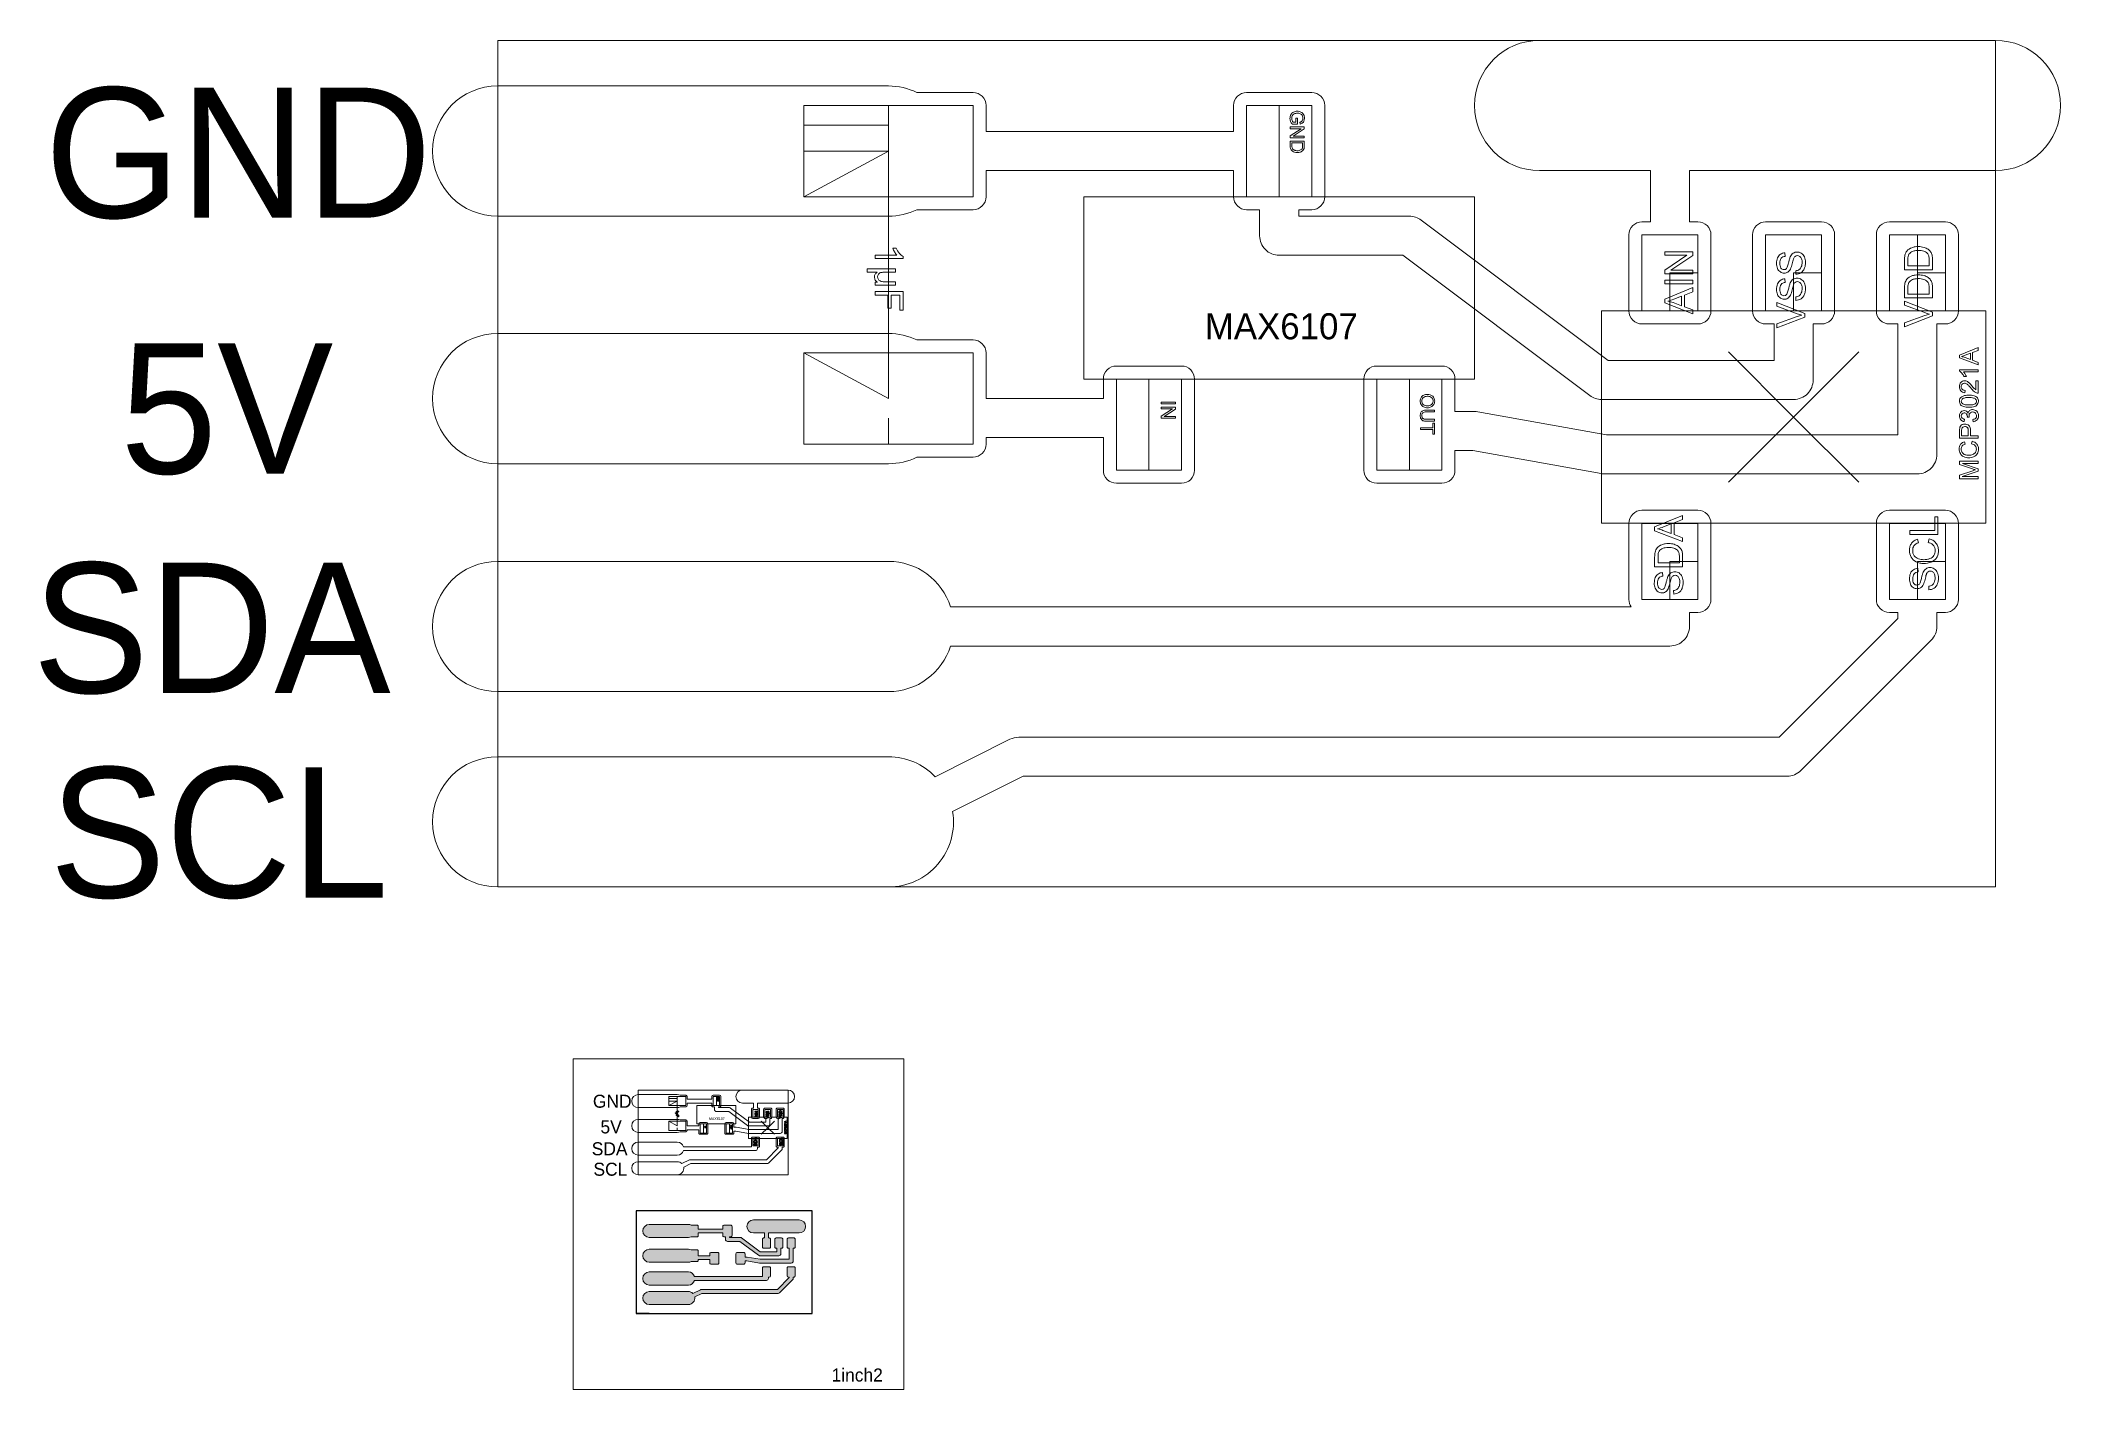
# Model space of a CAD drawing. Header units: millimetres. Extents: x -45 to 110, y -24 to 80.
import ezdxf
from ezdxf.enums import TextEntityAlignment as Align

# ---------------------------------------------------------------- set-up
doc = ezdxf.new("R2010")
doc.units = ezdxf.units.MM
for name, color, linetype in [('MAX6107', 1, 'Continuous'), ('MCP3021A', 1, 'Continuous'), ('PCB', 70, 'Continuous'), ('PISTE1', 30, 'Continuous')]:
    doc.layers.add(name, color=color, linetype=linetype)

msp = doc.modelspace()

# ---------------------------------------------------------------- texts
at = {"layer": 'MAX6107', "lineweight": 0}
for s, height, p in [('GND', 10, (-45.07, 63.47)), ('MAX6107', 2, (44, 56.54)), ('5V', 10, (-39.27, 43.83)), ('SDA', 10, (-46.01, 26.99)), ('SCL', 10, (-44.7, 11.28)), ('GND', 1, (-2.98, -2.16)), ('5V', 1, (-2.4, -4.13)), ('MAX6107', 0.2, (5.93, -2.86)), ('SDA', 1, (-3.07, -5.81)), ('SCL', 1, (-2.94, -7.38)), ('1inch2', 1, (15.34, -23.18))]:
    msp.add_text(s, height=height, dxfattribs=at).set_placement(p, align=Align.BOTTOM_LEFT)

# ---------------------------------------------------------------- hatches: boundary and pattern name
at = {"linetype": 'Continuous', "lineweight": 5}
h = msp.add_hatch(color=256, dxfattribs=at)
h.dxf.hatch_style = 1
h.paths.add_polyline_path([(8.3, -12.12), (9.73, -13.19, 0.162361), (9.82, -13.22), (11.3, -13.22, 0.414214), (11.45, -13.07), (11.45, -12.62, 0.640398), (11.61, -12.54), (11.61, -11.96, 0.414214), (11.51, -11.86), (11.08, -11.86, 0.414214), (10.98, -11.96), (10.98, -12.54, 0.640398), (11.15, -12.62), (11.15, -12.92), (9.87, -12.92), (8.44, -11.85, 0.162361), (8.35, -11.82), (7.5, -11.82), (7.5, -11.77), (7.6, -11.77, 0.414214), (7.7, -11.67), (7.7, -10.97, 0.414214), (7.6, -10.87), (7.1, -10.87, 0.414214), (7, -10.97), (7, -11.17), (5.1, -11.17), (5.1, -10.97, 0.414214), (5, -10.87), (4.56, -10.87, 0.113237), (4.35, -10.82), (1.35, -10.82, 1), (1.35, -11.82), (4.35, -11.82, 0.113237), (4.56, -11.77), (5, -11.77, 0.414214), (5.1, -11.67), (5.1, -11.47), (7, -11.47), (7, -11.67, 0.414214), (7.1, -11.77), (7.2, -11.77), (7.2, -11.97, 0.414214), (7.35, -12.12)])
h.paths.add_polyline_path([(10.2, -11.47), (10.2, -11.88, 0.640398), (10.03, -11.96), (10.03, -12.54, 0.414214), (10.13, -12.64), (10.56, -12.64, 0.414214), (10.66, -12.54), (10.66, -11.96, 0.640398), (10.5, -11.88), (10.5, -11.47), (12.85, -11.47, 1), (12.85, -10.47), (9.35, -10.47, 1), (9.35, -11.47)])
h.paths.add_polyline_path([(12.1, -13.49), (9.86, -13.49), (8.87, -13.32, 0.044067), (8.85, -13.32), (8.7, -13.32), (8.7, -13.07, 0.414214), (8.6, -12.97), (8.1, -12.97, 0.414214), (8, -13.07), (8, -13.77, 0.414214), (8.1, -13.87), (8.6, -13.87, 0.414214), (8.7, -13.77), (8.7, -13.62), (8.83, -13.62), (9.82, -13.79, 0.044067), (9.85, -13.79), (12.25, -13.79, 0.414214), (12.4, -13.64), (12.4, -12.62, 0.640398), (12.56, -12.54), (12.56, -11.96, 0.414214), (12.46, -11.86), (12.03, -11.86, 0.414214), (11.93, -11.96), (11.93, -12.54, 0.640398), (12.1, -12.62)])
h.paths.add_polyline_path([(12.56, -14.17, 0.414214), (12.46, -14.07), (12.03, -14.07, 0.414214), (11.93, -14.17), (11.93, -14.76, 0.640398), (12.1, -14.83), (12.1, -14.9), (11.18, -15.82), (5.35, -15.82, 0.116434), (5.28, -15.83), (4.7, -16.12, 0.203349), (4.35, -15.97), (1.35, -15.97, 1), (1.35, -16.97), (4.35, -16.97, 0.461575), (4.84, -16.39), (5.38, -16.12), (11.25, -16.12, 0.198912), (11.35, -16.07), (12.35, -15.07, 0.198912), (12.4, -14.97), (12.4, -14.83, 0.640398), (12.56, -14.76)])
h.paths.add_polyline_path([(10.05, -14.82), (4.82, -14.82, 0.327538), (4.35, -14.47), (1.35, -14.47, 1), (1.35, -15.47), (4.35, -15.47, 0.327538), (4.82, -15.12), (10.35, -15.12, 0.414214), (10.5, -14.97), (10.5, -14.83, 0.640398), (10.66, -14.76), (10.66, -14.17, 0.414214), (10.56, -14.07), (10.13, -14.07, 0.414214), (10.03, -14.17), (10.03, -14.76, 0.155928)], flags=17)
h.paths.add_polyline_path([(6, -13.52), (6, -13.77, 0.414214), (6.1, -13.87), (6.6, -13.87, 0.414214), (6.7, -13.77), (6.7, -13.07, 0.414214), (6.6, -12.97), (6.1, -12.97, 0.414214), (6, -13.07), (6, -13.22), (5.1, -13.22), (5.1, -12.87, 0.414214), (5, -12.77), (4.56, -12.77, 0.113237), (4.35, -12.72), (1.35, -12.72, 1), (1.35, -13.72), (4.35, -13.72, 0.113237), (4.56, -13.67), (5, -13.67, 0.57735), (5.08, -13.52)])

# ---------------------------------------------------------------- linework, layer by layer
at = {"linetype": 'Continuous'}
msp.add_line((1.35, -17.67), (0.35, -17.67), dxfattribs=at)
msp.add_lwpolyline([(0.35, -17.67), (13.85, -17.67), (13.85, -9.77), (0.35, -9.77)], close=True, dxfattribs=at)
at = {"layer": 'MAX6107', "lineweight": 0}
for points in [[(47.21, 68.09), (52.21, 68.09), (52.21, 75.09), (47.21, 75.09)], [(47.21, 68.09), (49.71, 68.09), (49.71, 75.09), (47.21, 75.09)], [(50.56, 73.45), (51.63, 73.45), (51.63, 73.3), (50.79, 72.74), (51.63, 72.74), (51.63, 72.6), (50.56, 72.6), (50.56, 72.75), (51.4, 73.31), (50.56, 73.31)], [(34.71, 54.09), (64.71, 54.09), (64.71, 68.09), (34.71, 68.09)], [(37.21, 47.09), (42.21, 47.09), (42.21, 54.09), (37.21, 54.09)], [(37.21, 47.09), (39.71, 47.09), (39.71, 54.09), (37.21, 54.09)], [(57.21, 47.09), (62.21, 47.09), (62.21, 54.09), (57.21, 54.09)], [(57.21, 47.09), (59.71, 47.09), (59.71, 54.09), (57.21, 54.09)], [(40.66, 52.32), (41.74, 52.32), (41.74, 52.18), (40.66, 52.18)], [(40.66, 51.93), (41.74, 51.93), (41.74, 51.78), (40.89, 51.22), (41.74, 51.22), (41.74, 51.08), (40.66, 51.08), (40.66, 51.23), (41.51, 51.79), (40.66, 51.79)], [(60.56, 50.35), (61.5, 50.35), (61.5, 50.7), (61.63, 50.7), (61.63, 49.85), (61.5, 49.85), (61.5, 50.21), (60.56, 50.21)], [(6.25, -1.7), (6.75, -1.7), (6.75, -1), (6.25, -1)], [(6.25, -1.7), (6.5, -1.7), (6.5, -1), (6.25, -1)], [(6.59, -1.16), (6.69, -1.16), (6.69, -1.18), (6.61, -1.23), (6.69, -1.23), (6.69, -1.25), (6.59, -1.25), (6.59, -1.23), (6.67, -1.18), (6.59, -1.18)], [(5, -3.1), (8, -3.1), (8, -1.7), (5, -1.7)], [(5.25, -3.8), (5.75, -3.8), (5.75, -3.1), (5.25, -3.1)], [(5.25, -3.8), (5.5, -3.8), (5.5, -3.1), (5.25, -3.1)], [(7.25, -3.8), (7.75, -3.8), (7.75, -3.1), (7.25, -3.1)], [(7.25, -3.8), (7.5, -3.8), (7.5, -3.1), (7.25, -3.1)], [(5.6, -3.28), (5.7, -3.28), (5.7, -3.29), (5.6, -3.29)], [(5.6, -3.32), (5.7, -3.32), (5.7, -3.33), (5.62, -3.39), (5.7, -3.39), (5.7, -3.4), (5.6, -3.4), (5.6, -3.39), (5.68, -3.33), (5.6, -3.33)], [(7.58, -3.47), (7.68, -3.47), (7.68, -3.44), (7.69, -3.44), (7.69, -3.52), (7.68, -3.52), (7.68, -3.49), (7.58, -3.49)]]:
    msp.add_lwpolyline(points, close=True, dxfattribs=at)
for points in [[(50.98, 74.11), (51.11, 74.11), (51.11, 73.66), (50.71, 73.66, -0.077402), (50.58, 73.87, -0.090662), (50.54, 74.1, -0.121923), (50.61, 74.39, -0.157313), (50.81, 74.58, -0.120688), (51.09, 74.65, -0.113949), (51.38, 74.59, -0.073806), (51.5, 74.51, -0.084413), (51.59, 74.4, -0.068505), (51.64, 74.26, -0.054897), (51.65, 74.11, -0.097057), (51.61, 73.9, -0.056971), (51.57, 73.82, -0.074413), (51.51, 73.75, -0.062925), (51.43, 73.7, -0.041795), (51.33, 73.67), (51.3, 73.8, 0.03298), (51.37, 73.83, 0.057997), (51.43, 73.86, 0.131672), (51.5, 73.96, 0.102192), (51.53, 74.11, 0.041003), (51.52, 74.2, 0.058912), (51.5, 74.28, 0.111318), (51.42, 74.4, 0.084199), (51.32, 74.46, 0.098713), (51.1, 74.5, 0.045959), (50.98, 74.49, 0.071377), (50.86, 74.45, 0.164131), (50.72, 74.31, 0.117211), (50.67, 74.11, 0.09627), (50.71, 73.93, 0.02819), (50.74, 73.86, 0.055085), (50.78, 73.8), (50.98, 73.8)], [(50.56, 72.36), (51.63, 72.36), (51.63, 71.99, -0.016137), (51.63, 71.9, -0.039111), (51.62, 71.8, -0.122099), (51.54, 71.65, -0.130824), (51.36, 71.52, -0.052096), (51.23, 71.49, -0.039074), (51.1, 71.48, -0.072853), (50.89, 71.51, -0.081281), (50.73, 71.58, -0.088009), (50.63, 71.68, -0.087204), (50.58, 71.8, -0.059331), (50.56, 71.98)], [(50.69, 72.22), (50.69, 71.99, 0.02466), (50.69, 71.91, 0.053108), (50.71, 71.83, 0.117844), (50.76, 71.73, 0.068916), (50.83, 71.68, 0.048418), (50.9, 71.65, 0.04892), (51, 71.63, 0.031147), (51.11, 71.62, 0.044634), (51.24, 71.63, 0.092398), (51.36, 71.68, 0.067289), (51.44, 71.74, 0.097656), (51.49, 71.81, 0.064435), (51.5, 71.9, 0.022641), (51.51, 72), (51.51, 72.22)], [(61.08, 52.91, -0.075522), (61.3, 52.88, -0.116258), (61.5, 52.77, -0.11044), (61.61, 52.6, -0.095077), (61.65, 52.4, -0.137303), (61.58, 52.13, -0.149071), (61.38, 51.95, -0.063775), (61.24, 51.9, -0.051927), (61.09, 51.89, -0.053646), (60.94, 51.9, -0.064958), (60.8, 51.95, -0.152929), (60.6, 52.14, -0.127487), (60.54, 52.4, -0.064734), (60.55, 52.54, -0.073614), (60.61, 52.67, -0.146076), (60.81, 52.85, -0.114968)], [(61.08, 52.77, 0.075216), (60.91, 52.74, 0.113401), (60.77, 52.66, 0.216024), (60.66, 52.4, 0.100413), (60.69, 52.26, 0.109427), (60.77, 52.14, 0.117312), (60.92, 52.06, 0.070196), (61.09, 52.03, 0.045402), (61.21, 52.04, 0.062215), (61.32, 52.08, 0.152266), (61.47, 52.21, 0.145764), (61.53, 52.4, 0.200098), (61.42, 52.66, 0.082769), (61.35, 52.71, 0.077339), (61.21, 52.76, 0.042051)], [(61.63, 51), (61.63, 50.86), (61.01, 50.86, -0.030109), (60.88, 50.86, -0.060285), (60.75, 50.89, -0.166261), (60.6, 51.03, -0.0873), (60.55, 51.15, -0.05192), (60.54, 51.28, -0.046505), (60.55, 51.4, -0.0774), (60.59, 51.52, -0.176343), (60.74, 51.66, -0.064785), (60.87, 51.69, -0.032031), (61.01, 51.7), (61.63, 51.7), (61.63, 51.56), (61.01, 51.56, 0.024067), (60.91, 51.56, 0.063905), (60.8, 51.53, 0.174704), (60.7, 51.44, 0.075644), (60.67, 51.37, 0.052876), (60.67, 51.29, 0.062889), (60.68, 51.17, 0.057942), (60.7, 51.11, 0.08304), (60.74, 51.07, 0.095283), (60.8, 51.03, 0.061591), (60.9, 51, 0.029264), (61.01, 51)], [(6.63, -1.1), (6.64, -1.1), (6.64, -1.14), (6.6, -1.14, -0.077402), (6.59, -1.12, -0.090662), (6.58, -1.1, -0.121923), (6.59, -1.07, -0.157313), (6.61, -1.05, -0.120688), (6.64, -1.04, -0.113949), (6.67, -1.05, -0.073806), (6.68, -1.06, -0.084413), (6.69, -1.07, -0.068505), (6.69, -1.08, -0.054897), (6.69, -1.1, -0.097057), (6.69, -1.12, -0.056971), (6.69, -1.13, -0.074413), (6.68, -1.13, -0.062925), (6.67, -1.14, -0.041795), (6.66, -1.14), (6.66, -1.13, 0.03298), (6.67, -1.13, 0.057997), (6.67, -1.12, 0.131672), (6.68, -1.11, 0.102192), (6.68, -1.1, 0.041003), (6.68, -1.09, 0.058912), (6.68, -1.08, 0.111318), (6.67, -1.07, 0.084199), (6.66, -1.06, 0.098713), (6.64, -1.06, 0.045959), (6.63, -1.06, 0.071377), (6.62, -1.06, 0.164131), (6.6, -1.08, 0.117211), (6.6, -1.1, 0.09627), (6.6, -1.12, 0.02819), (6.6, -1.12, 0.055085), (6.61, -1.13), (6.63, -1.13)], [(6.59, -1.27), (6.69, -1.27), (6.69, -1.31, -0.016137), (6.69, -1.32, -0.039111), (6.69, -1.33, -0.122099), (6.68, -1.34, -0.130824), (6.67, -1.36, -0.052096), (6.65, -1.36, -0.039074), (6.64, -1.36, -0.072853), (6.62, -1.36, -0.081281), (6.6, -1.35, -0.088009), (6.59, -1.34, -0.087204), (6.59, -1.33, -0.059331), (6.59, -1.31)], [(6.6, -1.29), (6.6, -1.31, 0.02466), (6.6, -1.32, 0.053108), (6.6, -1.33, 0.117844), (6.61, -1.34, 0.068916), (6.61, -1.34, 0.048418), (6.62, -1.34, 0.04892), (6.63, -1.35, 0.031147), (6.64, -1.35, 0.044634), (6.65, -1.35, 0.092398), (6.67, -1.34, 0.067289), (6.67, -1.34, 0.097656), (6.68, -1.33, 0.064435), (6.68, -1.32, 0.022641), (6.68, -1.31), (6.68, -1.29)], [(7.64, -3.22, -0.075522), (7.66, -3.22, -0.116258), (7.68, -3.23, -0.11044), (7.69, -3.25, -0.095077), (7.69, -3.27, -0.137303), (7.69, -3.3, -0.149071), (7.67, -3.31, -0.063775), (7.65, -3.32, -0.051927), (7.64, -3.32, -0.053646), (7.62, -3.32, -0.064958), (7.61, -3.31, -0.152929), (7.59, -3.29, -0.127487), (7.58, -3.27, -0.064734), (7.58, -3.25, -0.073614), (7.59, -3.24, -0.146076), (7.61, -3.22, -0.114968)], [(7.69, -3.41), (7.69, -3.42), (7.63, -3.42, -0.030109), (7.62, -3.42, -0.060285), (7.6, -3.42, -0.166261), (7.59, -3.41, -0.0873), (7.58, -3.39, -0.05192), (7.58, -3.38, -0.046505), (7.58, -3.37, -0.0774), (7.59, -3.36, -0.176343), (7.6, -3.34, -0.064785), (7.62, -3.34, -0.032031), (7.63, -3.34), (7.69, -3.34), (7.69, -3.35), (7.63, -3.35, 0.024067), (7.62, -3.35, 0.063905), (7.61, -3.36, 0.174704), (7.6, -3.36, 0.075644), (7.6, -3.37, 0.052876), (7.6, -3.38, 0.062889), (7.6, -3.39, 0.057942), (7.6, -3.4, 0.08304), (7.6, -3.4, 0.095283), (7.61, -3.41, 0.061591), (7.62, -3.41, 0.029264), (7.63, -3.41)], [(7.64, -3.23, 0.075216), (7.62, -3.23, 0.113401), (7.61, -3.24, 0.216024), (7.6, -3.27, 0.100413), (7.6, -3.28, 0.109427), (7.61, -3.3, 0.117312), (7.62, -3.3, 0.070196), (7.64, -3.31, 0.045402), (7.65, -3.3, 0.062215), (7.66, -3.3, 0.152266), (7.68, -3.29, 0.145764), (7.68, -3.27, 0.200098), (7.67, -3.24, 0.082769), (7.66, -3.24, 0.077339), (7.65, -3.23, 0.042051)]]:
    msp.add_lwpolyline(points, format="xyb", close=True, dxfattribs=at)
at = {"layer": 'MCP3021A', "lineweight": 0}
for points in [[(13.21, 75.09), (19.71, 75.09), (19.71, 73.09), (19.71, 75.09), (26.21, 75.09), (26.21, 68.09), (13.21, 68.09), (13.21, 75.09), (13.21, 68.09), (19.71, 71.59), (19.71, 52.59), (13.21, 56.09), (26.21, 56.09), (26.21, 49.09), (19.71, 49.09), (19.71, 51.09), (19.71, 49.09), (13.21, 49.09), (13.21, 56.09)], [(84.21, 56.17), (89.21, 51.17), (84.21, 46.17)], [(94.21, 46.17), (89.21, 51.17), (94.21, 56.17)], [(2.85, -1), (3.5, -1), (3.5, -1.2), (3.5, -1), (4.15, -1), (4.15, -1.7), (2.85, -1.7), (2.85, -1), (2.85, -1.7), (3.5, -1.35), (3.5, -3.25), (2.85, -2.9), (4.15, -2.9), (4.15, -3.6), (3.5, -3.6), (3.5, -3.4), (3.5, -3.6), (2.85, -3.6), (2.85, -2.9)], [(9.95, -2.89), (10.45, -3.39), (9.95, -3.89)], [(10.95, -3.89), (10.45, -3.39), (10.95, -2.89)]]:
    msp.add_lwpolyline(points, dxfattribs=at)
for points in [[(13.21, 71.59), (19.71, 71.59), (19.71, 73.59), (13.21, 73.59)], [(77.56, 59.32), (81.86, 59.32), (81.86, 65.16), (77.56, 65.16)], [(87.06, 59.32), (91.36, 59.32), (91.36, 65.16), (87.06, 65.16)], [(96.56, 59.32), (100.86, 59.32), (100.86, 65.16), (96.56, 65.16)], [(98.71, 62.24), (100.86, 62.24), (100.86, 65.16), (98.71, 65.16)], [(81.48, 62.17), (79.33, 62.17), (79.33, 62.46), (81.02, 63.59), (79.33, 63.59), (79.33, 63.86), (81.48, 63.86), (81.48, 63.57), (79.79, 62.44), (81.48, 62.44)], [(79.71, 59.32), (81.86, 59.32), (81.86, 62.24), (79.71, 62.24)], [(89.21, 59.32), (91.36, 59.32), (91.36, 62.24), (89.21, 62.24)], [(98.71, 59.32), (100.86, 59.32), (100.86, 62.24), (98.71, 62.24)], [(18.68, 60.81), (20.83, 60.81), (20.83, 59.37), (20.58, 59.37), (20.58, 60.53), (19.91, 60.53), (19.91, 59.52), (19.66, 59.52), (19.66, 60.53), (18.68, 60.53)], [(81.48, 61.39), (79.33, 61.39), (79.33, 61.67), (81.48, 61.67)], [(81.48, 59.1), (79.33, 59.93), (79.33, 60.23), (81.48, 61.11), (81.48, 60.79), (80.83, 60.54), (80.83, 59.64), (81.48, 59.4)], [(74.46, 43.02), (103.96, 43.02), (103.96, 59.32), (74.46, 59.32)], [(103.38, 55.17), (101.94, 55.72), (101.94, 55.92), (103.38, 56.51), (103.38, 56.29), (102.94, 56.12), (102.94, 55.53), (103.38, 55.37)], [(80.69, 41.61), (78.54, 42.44), (78.54, 42.74), (80.69, 43.62), (80.69, 43.3), (80.04, 43.05), (80.04, 42.15), (80.69, 41.91)], [(100.29, 42.16), (98.14, 42.16), (98.14, 42.45), (100.04, 42.45), (100.04, 43.5), (100.29, 43.5)], [(77.56, 37.17), (81.86, 37.17), (81.86, 43.01), (77.56, 43.01)], [(96.56, 37.17), (100.86, 37.17), (100.86, 43.01), (96.56, 43.01)], [(79.71, 37.17), (81.86, 37.17), (81.86, 40.09), (79.71, 40.09)], [(98.71, 37.17), (100.86, 37.17), (100.86, 40.09), (98.71, 40.09)], [(2.85, -1.35), (3.5, -1.35), (3.5, -1.15), (2.85, -1.15)], [(3.4, -2.43), (3.61, -2.43), (3.61, -2.57), (3.59, -2.57), (3.59, -2.46), (3.52, -2.46), (3.52, -2.56), (3.49, -2.56), (3.49, -2.46), (3.4, -2.46)], [(8.97, -4.21), (11.93, -4.21), (11.93, -2.58), (8.97, -2.58)], [(9.29, -2.58), (9.71, -2.58), (9.71, -1.99), (9.29, -1.99)], [(9.68, -2.29), (9.46, -2.29), (9.46, -2.26), (9.63, -2.15), (9.46, -2.15), (9.46, -2.12), (9.68, -2.12), (9.68, -2.15), (9.51, -2.26), (9.68, -2.26)], [(9.68, -2.37), (9.46, -2.37), (9.46, -2.34), (9.68, -2.34)], [(9.68, -2.6), (9.46, -2.52), (9.46, -2.49), (9.68, -2.4), (9.68, -2.43), (9.61, -2.46), (9.61, -2.55), (9.68, -2.57)], [(9.5, -2.58), (9.71, -2.58), (9.71, -2.29), (9.5, -2.29)], [(10.23, -2.58), (10.66, -2.58), (10.66, -1.99), (10.23, -1.99)], [(10.45, -2.58), (10.66, -2.58), (10.66, -2.29), (10.45, -2.29)], [(11.19, -2.58), (11.62, -2.58), (11.62, -1.99), (11.19, -1.99)], [(11.4, -2.29), (11.62, -2.29), (11.62, -1.99), (11.4, -1.99)], [(11.4, -2.58), (11.62, -2.58), (11.62, -2.29), (11.4, -2.29)], [(11.87, -2.99), (11.72, -2.94), (11.72, -2.92), (11.87, -2.86), (11.87, -2.88), (11.82, -2.9), (11.82, -2.96), (11.87, -2.97)], [(9.29, -4.79), (9.71, -4.79), (9.71, -4.21), (9.29, -4.21)], [(9.6, -4.35), (9.38, -4.27), (9.38, -4.23), (9.6, -4.15), (9.6, -4.18), (9.53, -4.2), (9.53, -4.29), (9.6, -4.32)], [(9.5, -4.79), (9.71, -4.79), (9.71, -4.5), (9.5, -4.5)], [(11.19, -4.79), (11.62, -4.79), (11.62, -4.21), (11.19, -4.21)], [(11.56, -4.29), (11.34, -4.29), (11.34, -4.26), (11.53, -4.26), (11.53, -4.16), (11.56, -4.16)], [(11.4, -4.79), (11.62, -4.79), (11.62, -4.5), (11.4, -4.5)]]:
    msp.add_lwpolyline(points, close=True, dxfattribs=at)
for points in [[(18.68, 63.34), (18.68, 63.6), (20.36, 63.6, -0.056628), (20.18, 63.85, -0.043758), (20.04, 64.13), (20.3, 64.13, 0.072762), (20.55, 63.74, 0.03479), (20.68, 63.61, 0.06006), (20.84, 63.51), (20.84, 63.34)], [(89.39, 62.13), (89.37, 62.4, 0.046477), (89.51, 62.43, 0.070251), (89.63, 62.49, 0.083498), (89.73, 62.59, 0.055637), (89.8, 62.71, 0.102302), (89.86, 63.04, 0.092481), (89.82, 63.32, 0.057251), (89.76, 63.43, 0.087376), (89.68, 63.51, 0.161875), (89.5, 63.57, 0.17245), (89.32, 63.51, 0.089845), (89.25, 63.42, 0.04732), (89.2, 63.32, 0.023271), (89.14, 63.13, 0.005094), (89.09, 62.93, -0.014099), (89.04, 62.72, -0.043892), (88.96, 62.52, -0.054176), (88.87, 62.39, -0.075554), (88.76, 62.29, -0.142706), (88.49, 62.22, -0.149355), (88.19, 62.31, -0.154639), (87.97, 62.58, -0.098751), (87.9, 62.97, -0.043143), (87.92, 63.19, -0.057938), (87.98, 63.39, -0.152831), (88.2, 63.67, -0.138886), (88.54, 63.78), (88.56, 63.51, 0.079732), (88.39, 63.46, 0.11688), (88.25, 63.36, 0.114654), (88.17, 63.18, 0.057809), (88.15, 62.98, 0.050149), (88.17, 62.79, 0.117199), (88.24, 62.61, 0.101109), (88.34, 62.52, 0.125957), (88.47, 62.49, 0.223464), (88.66, 62.57, 0.077479), (88.72, 62.67, 0.029354), (88.77, 62.83, 0.012565), (88.82, 63, -0.0104), (88.87, 63.24, -0.03618), (88.95, 63.48, -0.054991), (89.04, 63.63, -0.082409), (89.17, 63.75, -0.153122), (89.48, 63.84, -0.146955), (89.8, 63.75, -0.143773), (90.04, 63.46, -0.107986), (90.12, 63.05, -0.038945), (90.1, 62.8, -0.062168), (90.03, 62.56, -0.148083), (89.78, 62.25, -0.140636)], [(99.87, 62.48), (97.73, 62.48), (97.73, 63.22, -0.016137), (97.73, 63.41, -0.039111), (97.76, 63.6, -0.122099), (97.91, 63.92, -0.130824), (98.28, 64.17, -0.052096), (98.53, 64.24, -0.039074), (98.79, 64.26, -0.072853), (99.22, 64.2, -0.081281), (99.53, 64.05, -0.088009), (99.73, 63.86, -0.087204), (99.84, 63.6, -0.059331), (99.87, 63.26)], [(99.62, 62.77), (99.62, 63.23, 0.02466), (99.61, 63.39, 0.053108), (99.58, 63.56, 0.117844), (99.47, 63.75, 0.068916), (99.34, 63.85, 0.048418), (99.2, 63.91, 0.04892), (98.99, 63.95, 0.031147), (98.78, 63.97, 0.044634), (98.52, 63.94, 0.092398), (98.27, 63.85, 0.067289), (98.12, 63.74, 0.097656), (98.02, 63.59, 0.064435), (97.99, 63.4, 0.022641), (97.98, 63.22), (97.98, 62.77)], [(20.24, 61.3), (18.68, 61.3), (18.68, 61.53), (18.87, 61.53, -0.037097), (18.78, 61.6, -0.076987), (18.7, 61.68, -0.13479), (18.64, 61.92, -0.120505), (18.69, 62.14, -0.072399), (18.76, 62.22, -0.031601), (18.84, 62.29), (18.08, 62.29), (18.08, 62.55), (20.24, 62.55), (20.24, 62.29), (19.58, 62.29, 0.013158), (19.34, 62.29, 0.015614), (19.23, 62.28, 0.050726), (19.11, 62.26, 0.153748), (18.94, 62.13, 0.159659), (18.88, 61.93, 0.15723), (18.95, 61.73, 0.154787), (19.11, 61.6, 0.053146), (19.23, 61.57, 0.026871), (19.57, 61.56), (20.24, 61.56)], [(99.87, 60.32), (97.73, 60.32), (97.73, 61.06, -0.016137), (97.73, 61.25, -0.039111), (97.76, 61.44, -0.122099), (97.91, 61.75, -0.130824), (98.28, 62.01, -0.052096), (98.53, 62.07, -0.039074), (98.79, 62.09, -0.072853), (99.22, 62.03, -0.081281), (99.53, 61.89, -0.088009), (99.73, 61.69, -0.087204), (99.84, 61.44, -0.059331), (99.87, 61.09)], [(89.39, 60.13), (89.37, 60.4, 0.046477), (89.51, 60.43, 0.070251), (89.63, 60.49, 0.083498), (89.73, 60.59, 0.055637), (89.8, 60.71, 0.102302), (89.86, 61.04, 0.092481), (89.82, 61.32, 0.057251), (89.76, 61.42, 0.087376), (89.68, 61.51, 0.161875), (89.5, 61.57, 0.17245), (89.32, 61.51, 0.089845), (89.25, 61.42, 0.04732), (89.2, 61.32, 0.023271), (89.14, 61.13, 0.005094), (89.09, 60.93, -0.014099), (89.04, 60.72, -0.043892), (88.96, 60.52, -0.054176), (88.87, 60.39, -0.075554), (88.76, 60.29, -0.142706), (88.49, 60.21, -0.149355), (88.19, 60.31, -0.154639), (87.97, 60.58, -0.098751), (87.9, 60.97, -0.043143), (87.92, 61.18, -0.057938), (87.98, 61.39, -0.152831), (88.2, 61.67, -0.138886), (88.54, 61.78), (88.56, 61.51, 0.079732), (88.39, 61.46, 0.11688), (88.25, 61.36, 0.114654), (88.17, 61.18, 0.057809), (88.15, 60.98, 0.050149), (88.17, 60.79, 0.117199), (88.24, 60.61, 0.101109), (88.34, 60.52, 0.125957), (88.47, 60.49, 0.223464), (88.66, 60.57, 0.077479), (88.72, 60.67, 0.029354), (88.77, 60.83, 0.012565), (88.82, 61, -0.0104), (88.87, 61.24, -0.03618), (88.95, 61.48, -0.054991), (89.04, 61.63, -0.082409), (89.17, 61.75, -0.153122), (89.48, 61.84, -0.146955), (89.8, 61.74, -0.143773), (90.04, 61.46, -0.107986), (90.12, 61.05, -0.038945), (90.1, 60.8, -0.062168), (90.03, 60.56, -0.148083), (89.78, 60.25, -0.140636)], [(99.62, 60.6), (99.62, 61.06, 0.02466), (99.61, 61.23, 0.053108), (99.58, 61.39, 0.117844), (99.47, 61.58, 0.068916), (99.34, 61.68, 0.048418), (99.2, 61.74, 0.04892), (98.99, 61.79, 0.031147), (98.78, 61.8, 0.044634), (98.52, 61.78, 0.092398), (98.27, 61.69, 0.067289), (98.12, 61.57, 0.097656), (98.02, 61.42, 0.064435), (97.99, 61.24, 0.022641), (97.98, 61.05), (97.98, 60.6)], [(80.6, 59.72), (80.6, 60.45), (80, 60.22, -0.019511), (79.56, 60.07, -0.03898), (79.97, 59.96)], [(90.08, 58.84), (87.93, 58.01), (87.93, 58.32), (89.49, 58.88, -0.018603), (89.85, 58.99, -0.020664), (89.49, 59.1), (87.93, 59.68), (87.93, 59.97), (90.08, 59.13)], [(99.87, 58.93), (97.73, 58.1), (97.73, 58.4), (99.29, 58.96, -0.018603), (99.64, 59.08, -0.020664), (99.29, 59.19), (97.73, 59.77), (97.73, 60.06), (99.87, 59.22)], [(102.79, 55.58), (102.79, 56.07), (102.39, 55.92, -0.019511), (102.09, 55.82, -0.03898), (102.37, 55.74)], [(103.38, 54.8), (103.38, 54.63), (102.26, 54.63, -0.056628), (102.38, 54.46, -0.043758), (102.47, 54.28), (102.3, 54.28, 0.072762), (102.13, 54.53, 0.03479), (102.04, 54.62, 0.06006), (101.94, 54.69), (101.94, 54.8)], [(103.21, 53.95), (103.38, 53.95), (103.38, 53.01, -0.100515), (103.25, 53.03, -0.085815), (103.06, 53.14, -0.028892), (102.95, 53.25, -0.014826), (102.85, 53.37, 0.01462), (102.7, 53.54, 0.014685), (102.63, 53.62, 0.031474), (102.54, 53.69, 0.057968), (102.44, 53.75, 0.099979), (102.33, 53.77, 0.214952), (102.16, 53.7, 0.110054), (102.1, 53.61, 0.084944), (102.08, 53.5, 0.084975), (102.1, 53.39, 0.113424), (102.16, 53.3, 0.11716), (102.26, 53.24, 0.079254), (102.37, 53.22), (102.35, 53.04, -0.076946), (102.18, 53.08, -0.115456), (102.04, 53.18, -0.108825), (101.96, 53.33, -0.072824), (101.94, 53.5, -0.078063), (101.96, 53.68, -0.11379), (102.05, 53.83, -0.214437), (102.34, 53.95, -0.101439), (102.5, 53.92, -0.050366), (102.6, 53.86, -0.031363), (102.68, 53.8, -0.025207), (102.81, 53.67, -0.009324), (102.93, 53.53, 0.004808), (103.02, 53.42, 0.02008), (103.11, 53.33, 0.053534), (103.21, 53.25)], [(102.67, 51.92, -0.027054), (102.46, 51.93, -0.052666), (102.26, 51.97, -0.057998), (102.13, 52.03, -0.081781), (102.02, 52.12, -0.097299), (101.96, 52.25, -0.074407), (101.94, 52.38, -0.125228), (101.98, 52.59, -0.130831), (102.12, 52.73, -0.081172), (102.33, 52.82, -0.041731), (102.5, 52.84, -0.020017), (102.67, 52.85, -0.027287), (102.87, 52.84, -0.052073), (103.08, 52.8, -0.059273), (103.21, 52.74, -0.081264), (103.32, 52.64, -0.098833), (103.38, 52.52, -0.074051), (103.4, 52.38, -0.104617), (103.36, 52.2, -0.12305), (103.25, 52.06, -0.074083), (103.12, 51.98, -0.060161), (102.9, 51.93, -0.032226)], [(103, 50.81), (102.97, 50.98, 0.051533), (103.09, 51.02, 0.104634), (103.19, 51.08, 0.19054), (103.26, 51.26, 0.20873), (103.17, 51.47, 0.206956), (102.96, 51.56, 0.092489), (102.85, 51.54, 0.107595), (102.76, 51.48, 0.206512), (102.68, 51.28, 0.060998), (102.7, 51.15), (102.54, 51.17, 0.025653), (102.55, 51.2, 0.148524), (102.49, 51.4, 0.141926), (102.41, 51.47, 0.1103), (102.31, 51.49, 0.211279), (102.15, 51.43, 0.20146), (102.08, 51.26, 0.197983), (102.15, 51.09, 0.105323), (102.24, 51.03, 0.0613), (102.34, 51), (102.31, 50.82, -0.073408), (102.16, 50.87, -0.09995), (102.04, 50.97, -0.098486), (101.96, 51.1, -0.079864), (101.94, 51.25, -0.121035), (101.99, 51.47, -0.145035), (102.13, 51.62, -0.139749), (102.31, 51.67, -0.148933), (102.48, 51.62, -0.142571), (102.6, 51.48, -0.079298), (102.64, 51.59, -0.096055), (102.72, 51.67, -0.094623), (102.83, 51.73, -0.069872), (102.95, 51.74, -0.213541), (103.27, 51.61, -0.104521), (103.37, 51.45, -0.087357), (103.4, 51.26, -0.083248), (103.37, 51.09, -0.101466), (103.29, 50.95, -0.192684)], [(102.67, 52.1, 0.02987), (102.91, 52.11, 0.033954), (103.03, 52.13, 0.084666), (103.14, 52.18, 0.101885), (103.22, 52.27, 0.139393), (103.26, 52.38, 0.141109), (103.22, 52.5, 0.10266), (103.14, 52.59, 0.085188), (103.03, 52.63, 0.044232), (102.85, 52.66, 0.020273), (102.67, 52.67, 0.03012), (102.43, 52.66, 0.034411), (102.31, 52.63, 0.08627), (102.2, 52.59, 0.104661), (102.12, 52.5, 0.138043), (102.08, 52.38, 0.259179), (102.19, 52.19, 0.079065), (102.3, 52.14, 0.047047), (102.48, 52.11, 0.022563)], [(103.38, 49.54), (101.94, 49.54), (101.94, 50.08, -0.012587), (101.95, 50.19, -0.03068), (101.96, 50.3, -0.111448), (102.02, 50.48, -0.132182), (102.16, 50.59, -0.116674), (102.36, 50.63, -0.088773), (102.52, 50.61, -0.09838), (102.67, 50.52, -0.092119), (102.73, 50.43, -0.075374), (102.78, 50.27, -0.038198), (102.79, 50.1), (102.79, 49.73), (103.38, 49.73)], [(102.62, 49.73), (102.62, 50.1, 0.050455), (102.61, 50.24, 0.048899), (102.59, 50.3, 0.080844), (102.56, 50.36, 0.124684), (102.47, 50.42, 0.089319), (102.36, 50.44, 0.160764), (102.21, 50.39, 0.180372), (102.13, 50.27, 0.045455), (102.11, 50.19, 0.01242), (102.11, 50.1), (102.11, 49.73)], [(102.87, 49.12), (102.92, 49.31, -0.068649), (103.12, 49.23, -0.095071), (103.28, 49.09, -0.093371), (103.37, 48.92, -0.075264), (103.4, 48.72, -0.055177), (103.38, 48.52, -0.088119), (103.31, 48.34, -0.080974), (103.19, 48.21, -0.066836), (103.03, 48.12, -0.100802), (102.65, 48.04, -0.05082), (102.45, 48.06, -0.067726), (102.26, 48.13, -0.153265), (102.01, 48.37, -0.1282), (101.92, 48.72, -0.069926), (101.94, 48.91, -0.091477), (102.03, 49.08, -0.089648), (102.17, 49.21, -0.073173), (102.34, 49.28), (102.38, 49.1, 0.057308), (102.26, 49.04, 0.097182), (102.15, 48.95, 0.09395), (102.1, 48.84, 0.068346), (102.08, 48.71, 0.065634), (102.1, 48.57, 0.089673), (102.16, 48.44, 0.161442), (102.37, 48.28, 0.082271), (102.65, 48.24, 0.038256), (102.81, 48.25, 0.053721), (102.97, 48.29, 0.074859), (103.08, 48.36, 0.089785), (103.17, 48.46, 0.138489), (103.24, 48.7, 0.079805), (103.22, 48.84, 0.095152), (103.15, 48.97, 0.100765), (103.02, 49.07, 0.066141)], [(103.38, 46.43), (101.94, 46.43), (101.94, 46.71), (102.96, 47.05, -0.005056), (103.17, 47.12, -0.005863), (102.94, 47.19), (101.94, 47.54), (101.94, 47.79), (103.38, 47.79), (103.38, 47.61), (102.18, 47.61), (103.38, 47.19), (103.38, 47.02), (102.16, 46.61), (103.38, 46.61)], [(79.81, 42.23), (79.81, 42.96), (79.22, 42.74, -0.019511), (78.77, 42.58, -0.03898), (79.18, 42.47)], [(80.69, 39.68), (78.54, 39.68), (78.54, 40.42, -0.016137), (78.55, 40.61, -0.039111), (78.58, 40.8, -0.122099), (78.73, 41.12, -0.130824), (79.1, 41.37, -0.052096), (79.35, 41.44, -0.039074), (79.61, 41.46, -0.072853), (80.04, 41.4, -0.081281), (80.35, 41.25, -0.088009), (80.55, 41.06, -0.087204), (80.66, 40.8, -0.059331), (80.69, 40.46)], [(80.44, 39.97), (80.44, 40.42, 0.02466), (80.43, 40.59, 0.053108), (80.4, 40.76, 0.117844), (80.29, 40.95, 0.068916), (80.16, 41.04, 0.048418), (80.02, 41.11, 0.04892), (79.81, 41.15, 0.031147), (79.6, 41.16, 0.044634), (79.34, 41.14, 0.092398), (79.08, 41.05, 0.067289), (78.94, 40.94, 0.097656), (78.84, 40.78, 0.064435), (78.81, 40.6, 0.022641), (78.8, 40.42), (78.8, 39.97)], [(99.54, 41.54), (99.61, 41.82, -0.068649), (99.9, 41.71, -0.095071), (100.14, 41.5, -0.093371), (100.28, 41.23, -0.075264), (100.33, 40.94, -0.055177), (100.3, 40.64, -0.088119), (100.18, 40.37, -0.080974), (100, 40.17, -0.066836), (99.77, 40.04, -0.100802), (99.2, 39.93, -0.05082), (98.9, 39.96, -0.067726), (98.61, 40.05, -0.153265), (98.24, 40.42, -0.1282), (98.1, 40.94, -0.069926), (98.14, 41.22, -0.091477), (98.27, 41.48, -0.089648), (98.47, 41.67, -0.073173), (98.73, 41.79), (98.8, 41.51, 0.057308), (98.61, 41.43, 0.097182), (98.45, 41.29, 0.09395), (98.37, 41.12, 0.068346), (98.35, 40.93, 0.065634), (98.37, 40.72, 0.089673), (98.47, 40.52, 0.161442), (98.79, 40.29, 0.082271), (99.2, 40.22, 0.038256), (99.44, 40.24, 0.053721), (99.68, 40.3, 0.074859), (99.85, 40.4, 0.089785), (99.98, 40.55, 0.138489), (100.08, 40.91, 0.079805), (100.05, 41.13, 0.095152), (99.94, 41.32, 0.100765), (99.76, 41.46, 0.066141)], [(80, 37.58), (79.98, 37.85, 0.046477), (80.12, 37.88, 0.070251), (80.24, 37.94, 0.083498), (80.34, 38.04, 0.055637), (80.41, 38.16, 0.102302), (80.47, 38.49, 0.092481), (80.43, 38.77, 0.057251), (80.37, 38.88, 0.087376), (80.29, 38.96, 0.161875), (80.11, 39.02, 0.17245), (79.93, 38.96, 0.089845), (79.86, 38.87, 0.04732), (79.81, 38.77, 0.023271), (79.75, 38.58, 0.005094), (79.7, 38.39, -0.014099), (79.64, 38.17, -0.043892), (79.57, 37.97, -0.054176), (79.48, 37.84, -0.075554), (79.37, 37.74, -0.142706), (79.1, 37.67, -0.149355), (78.8, 37.76, -0.154639), (78.58, 38.03, -0.098751), (78.51, 38.42, -0.043143), (78.53, 38.64, -0.057938), (78.59, 38.84, -0.152831), (78.81, 39.12, -0.138886), (79.15, 39.23), (79.17, 38.96, 0.079732), (79, 38.91, 0.11688), (78.86, 38.81, 0.114654), (78.78, 38.63, 0.057809), (78.76, 38.43, 0.050149), (78.78, 38.24, 0.117199), (78.85, 38.06, 0.101109), (78.95, 37.97, 0.125957), (79.08, 37.94, 0.223464), (79.27, 38.02, 0.077479), (79.33, 38.12, 0.029354), (79.38, 38.29, 0.012565), (79.42, 38.45, -0.0104), (79.48, 38.69, -0.03618), (79.56, 38.93, -0.054991), (79.65, 39.08, -0.082409), (79.78, 39.2, -0.153122), (80.09, 39.29, -0.146955), (80.41, 39.2, -0.143773), (80.64, 38.91, -0.107986), (80.73, 38.5, -0.038945), (80.71, 38.25, -0.062168), (80.64, 38.01, -0.148083), (80.39, 37.7, -0.140636)], [(99.6, 37.91), (99.58, 38.18, 0.046477), (99.71, 38.21, 0.070251), (99.84, 38.27, 0.083498), (99.94, 38.36, 0.055637), (100.01, 38.48, 0.102302), (100.07, 38.81, 0.092481), (100.02, 39.1, 0.057251), (99.97, 39.2, 0.087376), (99.89, 39.28, 0.161875), (99.71, 39.35, 0.17245), (99.53, 39.29, 0.089845), (99.45, 39.2, 0.04732), (99.4, 39.09, 0.023271), (99.35, 38.9, 0.005094), (99.3, 38.71, -0.014099), (99.24, 38.5, -0.043892), (99.16, 38.3, -0.054176), (99.08, 38.17, -0.075554), (98.96, 38.07, -0.142706), (98.7, 37.99, -0.149355), (98.39, 38.08, -0.154639), (98.18, 38.35, -0.098751), (98.1, 38.75, -0.043143), (98.12, 38.96, -0.057938), (98.18, 39.17, -0.152831), (98.41, 39.45, -0.138886), (98.75, 39.56), (98.77, 39.28, 0.079732), (98.6, 39.24, 0.11688), (98.46, 39.13, 0.114654), (98.38, 38.96, 0.057809), (98.36, 38.76, 0.050149), (98.37, 38.56, 0.117199), (98.45, 38.38, 0.101109), (98.55, 38.3, 0.125957), (98.68, 38.27, 0.223464), (98.87, 38.35, 0.077479), (98.92, 38.45, 0.029354), (98.98, 38.61, 0.012565), (99.02, 38.78, -0.0104), (99.08, 39.02, -0.03618), (99.16, 39.25, -0.054991), (99.25, 39.41, -0.082409), (99.38, 39.53, -0.153122), (99.68, 39.62, -0.146955), (100.01, 39.52, -0.143773), (100.24, 39.24, -0.107986), (100.33, 38.83, -0.038945), (100.31, 38.58, -0.062168), (100.24, 38.34, -0.148083), (99.99, 38.03, -0.140636)], [(3.55, -2.38), (3.4, -2.38), (3.4, -2.36), (3.42, -2.36, -0.037097), (3.41, -2.35, -0.076987), (3.4, -2.34, -0.13479), (3.39, -2.32, -0.120505), (3.4, -2.3, -0.072399), (3.41, -2.29, -0.031601), (3.41, -2.28), (3.34, -2.28), (3.34, -2.25), (3.55, -2.25), (3.55, -2.28), (3.49, -2.28, 0.013158), (3.46, -2.28, 0.015614), (3.45, -2.28, 0.050726), (3.44, -2.28, 0.153748), (3.42, -2.3, 0.159659), (3.42, -2.32, 0.15723), (3.42, -2.34, 0.154787), (3.44, -2.35, 0.053146), (3.45, -2.35, 0.026871), (3.49, -2.35), (3.55, -2.35)], [(3.4, -2.17), (3.4, -2.15), (3.57, -2.15, -0.056628), (3.55, -2.12, -0.043758), (3.53, -2.1), (3.56, -2.1, 0.072762), (3.58, -2.13, 0.03479), (3.6, -2.15, 0.06006), (3.61, -2.16), (3.61, -2.17)], [(9.59, -2.54), (9.59, -2.46), (9.53, -2.49, -0.019511), (9.48, -2.5, -0.03898), (9.53, -2.51)], [(10.47, -2.3), (10.47, -2.27, 0.046477), (10.48, -2.27, 0.070251), (10.49, -2.26, 0.083498), (10.5, -2.25, 0.055637), (10.51, -2.24, 0.102302), (10.52, -2.21, 0.092481), (10.51, -2.18, 0.057251), (10.51, -2.17, 0.087376), (10.5, -2.16, 0.161875), (10.48, -2.15, 0.17245), (10.46, -2.16, 0.089845), (10.45, -2.17, 0.04732), (10.45, -2.18, 0.023271), (10.44, -2.2, 0.005094), (10.44, -2.22, -0.014099), (10.43, -2.24, -0.043892), (10.43, -2.26, -0.054176), (10.42, -2.27, -0.075554), (10.41, -2.28, -0.142706), (10.38, -2.29, -0.149355), (10.35, -2.28, -0.154639), (10.33, -2.25, -0.098751), (10.32, -2.21, -0.043143), (10.32, -2.19, -0.057938), (10.33, -2.17, -0.152831), (10.35, -2.14, -0.138886), (10.38, -2.13), (10.39, -2.16, 0.079732), (10.37, -2.16, 0.11688), (10.35, -2.17, 0.114654), (10.35, -2.19, 0.057809), (10.34, -2.21, 0.050149), (10.35, -2.23, 0.117199), (10.35, -2.25, 0.101109), (10.36, -2.26, 0.125957), (10.38, -2.26, 0.223464), (10.4, -2.25, 0.077479), (10.4, -2.24, 0.029354), (10.41, -2.23, 0.012565), (10.41, -2.21, -0.0104), (10.42, -2.18, -0.03618), (10.42, -2.16, -0.054991), (10.43, -2.15, -0.082409), (10.45, -2.13, -0.153122), (10.48, -2.12, -0.146955), (10.51, -2.13, -0.143773), (10.53, -2.16, -0.107986), (10.54, -2.2, -0.038945), (10.54, -2.23, -0.062168), (10.53, -2.25, -0.148083), (10.51, -2.28, -0.140636)], [(10.47, -2.5), (10.47, -2.47, 0.046477), (10.48, -2.47, 0.070251), (10.49, -2.46, 0.083498), (10.5, -2.45, 0.055637), (10.51, -2.44, 0.102302), (10.52, -2.41, 0.092481), (10.51, -2.38, 0.057251), (10.51, -2.37, 0.087376), (10.5, -2.36, 0.161875), (10.48, -2.35, 0.17245), (10.46, -2.36, 0.089845), (10.45, -2.37, 0.04732), (10.45, -2.38, 0.023271), (10.44, -2.4, 0.005094), (10.44, -2.42, -0.014099), (10.43, -2.44, -0.043892), (10.43, -2.46, -0.054176), (10.42, -2.47, -0.075554), (10.41, -2.48, -0.142706), (10.38, -2.49, -0.149355), (10.35, -2.48, -0.154639), (10.33, -2.45, -0.098751), (10.32, -2.41, -0.043143), (10.32, -2.39, -0.057938), (10.33, -2.37, -0.152831), (10.35, -2.34, -0.138886), (10.38, -2.33), (10.39, -2.36, 0.079732), (10.37, -2.36, 0.11688), (10.35, -2.37, 0.114654), (10.35, -2.39, 0.057809), (10.34, -2.41, 0.050149), (10.35, -2.43, 0.117199), (10.35, -2.45, 0.101109), (10.36, -2.46, 0.125957), (10.38, -2.46, 0.223464), (10.4, -2.45, 0.077479), (10.4, -2.44, 0.029354), (10.41, -2.43, 0.012565), (10.41, -2.41, -0.0104), (10.42, -2.38, -0.03618), (10.42, -2.36, -0.054991), (10.43, -2.35, -0.082409), (10.45, -2.33, -0.153122), (10.48, -2.32, -0.146955), (10.51, -2.33, -0.143773), (10.53, -2.36, -0.107986), (10.54, -2.4, -0.038945), (10.54, -2.43, -0.062168), (10.53, -2.45, -0.148083), (10.51, -2.48, -0.140636)], [(10.54, -2.62), (10.32, -2.71), (10.32, -2.68), (10.48, -2.62, -0.018603), (10.51, -2.61, -0.020664), (10.48, -2.6), (10.32, -2.54), (10.32, -2.51), (10.54, -2.6)], [(11.52, -2.26), (11.3, -2.26), (11.3, -2.19, -0.016137), (11.3, -2.17, -0.039111), (11.3, -2.15, -0.122099), (11.32, -2.12, -0.130824), (11.36, -2.09, -0.052096), (11.38, -2.09, -0.039074), (11.41, -2.08, -0.072853), (11.45, -2.09, -0.081281), (11.48, -2.1, -0.088009), (11.5, -2.12, -0.087204), (11.51, -2.15, -0.059331), (11.52, -2.18)], [(11.52, -2.48), (11.3, -2.48), (11.3, -2.4, -0.016137), (11.3, -2.38, -0.039111), (11.3, -2.37, -0.122099), (11.32, -2.33, -0.130824), (11.36, -2.31, -0.052096), (11.38, -2.3, -0.039074), (11.41, -2.3, -0.072853), (11.45, -2.31, -0.081281), (11.48, -2.32, -0.088009), (11.5, -2.34, -0.087204), (11.51, -2.37, -0.059331), (11.52, -2.4)], [(11.52, -2.62), (11.3, -2.7), (11.3, -2.67), (11.46, -2.61, -0.018603), (11.49, -2.6, -0.020664), (11.46, -2.59), (11.3, -2.53), (11.3, -2.5), (11.52, -2.59)], [(11.49, -2.23), (11.49, -2.19, 0.02466), (11.49, -2.17, 0.053108), (11.49, -2.15, 0.117844), (11.48, -2.13, 0.068916), (11.46, -2.12, 0.048418), (11.45, -2.12, 0.04892), (11.43, -2.11, 0.031147), (11.41, -2.11, 0.044634), (11.38, -2.11, 0.092398), (11.36, -2.12, 0.067289), (11.34, -2.13, 0.097656), (11.33, -2.15, 0.064435), (11.33, -2.17, 0.022641), (11.33, -2.19), (11.33, -2.23)], [(11.49, -2.45), (11.49, -2.4, 0.02466), (11.49, -2.39, 0.053108), (11.49, -2.37, 0.117844), (11.48, -2.35, 0.068916), (11.46, -2.34, 0.048418), (11.45, -2.33, 0.04892), (11.43, -2.33, 0.031147), (11.41, -2.33, 0.044634), (11.38, -2.33, 0.092398), (11.36, -2.34, 0.067289), (11.34, -2.35, 0.097656), (11.33, -2.37, 0.064435), (11.33, -2.39, 0.022641), (11.33, -2.4), (11.33, -2.45)], [(11.87, -3.03), (11.87, -3.05), (11.75, -3.05, -0.056628), (11.77, -3.06, -0.043758), (11.78, -3.08), (11.76, -3.08, 0.072762), (11.74, -3.06, 0.03479), (11.73, -3.05, 0.06006), (11.72, -3.04), (11.72, -3.03)], [(11.81, -2.95), (11.81, -2.9), (11.77, -2.92, -0.019511), (11.74, -2.93, -0.03898), (11.77, -2.94)], [(9.6, -4.54), (9.38, -4.54), (9.38, -4.47, -0.016137), (9.38, -4.45, -0.039111), (9.39, -4.43, -0.122099), (9.4, -4.4, -0.130824), (9.44, -4.37, -0.052096), (9.46, -4.37, -0.039074), (9.49, -4.36, -0.072853), (9.53, -4.37, -0.081281), (9.56, -4.38, -0.088009), (9.58, -4.4, -0.087204), (9.59, -4.43, -0.059331), (9.6, -4.46)], [(9.53, -4.75), (9.53, -4.72, 0.046477), (9.54, -4.72, 0.070251), (9.55, -4.71, 0.083498), (9.56, -4.71, 0.055637), (9.57, -4.69, 0.102302), (9.58, -4.66, 0.092481), (9.57, -4.63, 0.057251), (9.57, -4.62, 0.087376), (9.56, -4.61, 0.161875), (9.54, -4.61, 0.17245), (9.52, -4.61, 0.089845), (9.51, -4.62, 0.04732), (9.51, -4.63, 0.023271), (9.5, -4.65, 0.005094), (9.5, -4.67, -0.014099), (9.49, -4.69, -0.043892), (9.49, -4.71, -0.054176), (9.48, -4.72, -0.075554), (9.47, -4.73, -0.142706), (9.44, -4.74, -0.149355), (9.41, -4.73, -0.154639), (9.39, -4.71, -0.098751), (9.38, -4.67, -0.043143), (9.38, -4.65, -0.057938), (9.39, -4.62, -0.152831), (9.41, -4.6, -0.138886), (9.44, -4.59), (9.45, -4.61, 0.079732), (9.43, -4.62, 0.11688), (9.42, -4.63, 0.114654), (9.41, -4.65, 0.057809), (9.41, -4.67, 0.050149), (9.41, -4.69, 0.117199), (9.41, -4.7, 0.101109), (9.42, -4.71, 0.125957), (9.44, -4.71, 0.223464), (9.46, -4.71, 0.077479), (9.46, -4.7, 0.029354), (9.47, -4.68, 0.012565), (9.47, -4.66, -0.0104), (9.48, -4.64, -0.03618), (9.49, -4.62, -0.054991), (9.49, -4.6, -0.082409), (9.51, -4.59, -0.153122), (9.54, -4.58, -0.146955), (9.57, -4.59, -0.143773), (9.59, -4.62, -0.107986), (9.6, -4.66, -0.038945), (9.6, -4.68, -0.062168), (9.59, -4.71, -0.148083), (9.57, -4.74, -0.140636)], [(9.51, -4.29), (9.51, -4.21), (9.45, -4.24, -0.019511), (9.41, -4.25, -0.03898), (9.45, -4.26)], [(9.57, -4.51), (9.57, -4.47, 0.02466), (9.57, -4.45, 0.053108), (9.57, -4.43, 0.117844), (9.56, -4.41, 0.068916), (9.55, -4.4, 0.048418), (9.53, -4.4, 0.04892), (9.51, -4.39, 0.031147), (9.49, -4.39, 0.044634), (9.46, -4.39, 0.092398), (9.44, -4.4, 0.067289), (9.42, -4.42, 0.097656), (9.41, -4.43, 0.064435), (9.41, -4.45, 0.022641), (9.41, -4.47), (9.41, -4.51)], [(11.48, -4.35), (11.49, -4.33, -0.068649), (11.52, -4.34, -0.095071), (11.54, -4.36, -0.093371), (11.56, -4.39, -0.075264), (11.56, -4.42, -0.055177), (11.56, -4.44, -0.088119), (11.55, -4.47, -0.080974), (11.53, -4.49, -0.066836), (11.51, -4.51, -0.100802), (11.45, -4.52, -0.05082), (11.42, -4.51, -0.067726), (11.39, -4.5, -0.153265), (11.35, -4.47, -0.1282), (11.34, -4.42, -0.069926), (11.34, -4.39, -0.091477), (11.36, -4.36, -0.089648), (11.38, -4.34, -0.073173), (11.4, -4.33), (11.41, -4.36, 0.057308), (11.39, -4.37, 0.097182), (11.37, -4.38, 0.09395), (11.37, -4.4, 0.068346), (11.36, -4.42, 0.065634), (11.37, -4.44, 0.089673), (11.38, -4.46, 0.161442), (11.41, -4.48, 0.082271), (11.45, -4.49, 0.038256), (11.47, -4.49, 0.053721), (11.5, -4.48, 0.074859), (11.51, -4.47, 0.089785), (11.53, -4.45, 0.138489), (11.54, -4.42, 0.079805), (11.53, -4.4, 0.095152), (11.52, -4.38, 0.100765), (11.51, -4.36, 0.066141)], [(11.49, -4.72), (11.49, -4.69, 0.046477), (11.5, -4.69, 0.070251), (11.51, -4.68, 0.083498), (11.52, -4.67, 0.055637), (11.53, -4.66, 0.102302), (11.54, -4.63, 0.092481), (11.53, -4.6, 0.057251), (11.53, -4.59, 0.087376), (11.52, -4.58, 0.161875), (11.5, -4.57, 0.17245), (11.48, -4.58, 0.089845), (11.47, -4.59, 0.04732), (11.47, -4.6, 0.023271), (11.46, -4.62, 0.005094), (11.46, -4.64, -0.014099), (11.45, -4.66, -0.043892), (11.45, -4.68, -0.054176), (11.44, -4.69, -0.075554), (11.43, -4.7, -0.142706), (11.4, -4.71, -0.149355), (11.37, -4.7, -0.154639), (11.35, -4.67, -0.098751), (11.34, -4.63, -0.043143), (11.34, -4.61, -0.057938), (11.35, -4.59, -0.152831), (11.37, -4.56, -0.138886), (11.4, -4.55), (11.41, -4.58, 0.079732), (11.39, -4.59, 0.11688), (11.38, -4.6, 0.114654), (11.37, -4.61, 0.057809), (11.36, -4.63, 0.050149), (11.37, -4.65, 0.117199), (11.37, -4.67, 0.101109), (11.38, -4.68, 0.125957), (11.4, -4.68, 0.223464), (11.42, -4.67, 0.077479), (11.42, -4.66, 0.029354), (11.43, -4.65, 0.012565), (11.43, -4.63, -0.0104), (11.44, -4.61, -0.03618), (11.45, -4.58, -0.054991), (11.45, -4.57, -0.082409), (11.47, -4.56, -0.153122), (11.5, -4.55, -0.146955), (11.53, -4.56, -0.143773), (11.55, -4.59, -0.107986), (11.56, -4.63, -0.038945), (11.56, -4.65, -0.062168), (11.55, -4.68, -0.148083), (11.53, -4.71, -0.140636)], [(11.85, -3.11), (11.87, -3.11), (11.87, -3.21, -0.100515), (11.85, -3.21, -0.085815), (11.84, -3.19, -0.028892), (11.82, -3.18, -0.014826), (11.81, -3.17, 0.01462), (11.8, -3.16, 0.014685), (11.79, -3.15, 0.031474), (11.78, -3.14, 0.057968), (11.77, -3.13, 0.099979), (11.76, -3.13, 0.214952), (11.74, -3.14, 0.110054), (11.74, -3.15, 0.084944), (11.74, -3.16, 0.084975), (11.74, -3.17, 0.113424), (11.75, -3.18, 0.11716), (11.75, -3.19, 0.079254), (11.77, -3.19), (11.76, -3.2, -0.076946), (11.75, -3.2, -0.115456), (11.73, -3.19, -0.108825), (11.73, -3.18, -0.072824), (11.72, -3.16, -0.078063), (11.73, -3.14, -0.11379), (11.73, -3.13, -0.214437), (11.76, -3.11, -0.101439), (11.78, -3.12, -0.050366), (11.79, -3.12, -0.031363), (11.8, -3.13, -0.025207), (11.81, -3.14, -0.009324), (11.82, -3.16, 0.004808), (11.83, -3.17, 0.02008), (11.84, -3.18, 0.053534), (11.85, -3.18)], [(11.8, -3.32, -0.027054), (11.78, -3.32, -0.052666), (11.76, -3.31, -0.057998), (11.74, -3.31, -0.081781), (11.73, -3.3, -0.097299), (11.72, -3.28, -0.074407), (11.72, -3.27, -0.125228), (11.73, -3.25, -0.130831), (11.74, -3.24, -0.081172), (11.76, -3.23, -0.041731), (11.78, -3.22, -0.020017), (11.8, -3.22, -0.027287), (11.82, -3.22, -0.052073), (11.84, -3.23, -0.059273), (11.85, -3.24, -0.081264), (11.86, -3.24, -0.098833), (11.87, -3.26, -0.074051), (11.87, -3.27, -0.104617), (11.87, -3.29, -0.12305), (11.85, -3.3, -0.074083), (11.84, -3.31, -0.060161), (11.82, -3.32, -0.032226)], [(11.83, -3.43), (11.83, -3.41, 0.051533), (11.84, -3.41, 0.104634), (11.85, -3.4, 0.19054), (11.85, -3.38, 0.20873), (11.85, -3.36, 0.206956), (11.82, -3.35, 0.092489), (11.81, -3.36, 0.107595), (11.8, -3.36, 0.206512), (11.8, -3.38, 0.060998), (11.8, -3.39), (11.78, -3.39, 0.025653), (11.78, -3.39, 0.148524), (11.78, -3.37, 0.141926), (11.77, -3.36, 0.1103), (11.76, -3.36, 0.211279), (11.74, -3.37, 0.20146), (11.74, -3.38, 0.197983), (11.74, -3.4, 0.105323), (11.75, -3.41, 0.0613), (11.76, -3.41), (11.76, -3.43, -0.073408), (11.75, -3.42, -0.09995), (11.73, -3.41, -0.098486), (11.73, -3.4, -0.079864), (11.72, -3.38, -0.121035), (11.73, -3.36, -0.145035), (11.74, -3.35, -0.139749), (11.76, -3.34, -0.148933), (11.78, -3.35, -0.142571), (11.79, -3.36, -0.079298), (11.79, -3.35, -0.096055), (11.8, -3.34, -0.094623), (11.81, -3.34, -0.069872), (11.82, -3.33, -0.213541), (11.86, -3.35, -0.104521), (11.87, -3.36, -0.087357), (11.87, -3.38, -0.083248), (11.87, -3.4, -0.101466), (11.86, -3.41, -0.192684)], [(11.87, -3.55), (11.72, -3.55), (11.72, -3.5, -0.012587), (11.72, -3.49, -0.03068), (11.72, -3.48, -0.111448), (11.73, -3.46, -0.132182), (11.75, -3.45, -0.116674), (11.77, -3.45, -0.088773), (11.78, -3.45, -0.09838), (11.8, -3.46, -0.092119), (11.8, -3.47, -0.075374), (11.81, -3.48, -0.038198), (11.81, -3.5), (11.81, -3.54), (11.87, -3.54)], [(11.82, -3.6), (11.82, -3.58, -0.068649), (11.84, -3.59, -0.095071), (11.86, -3.6, -0.093371), (11.87, -3.62, -0.075264), (11.87, -3.64, -0.055177), (11.87, -3.66, -0.088119), (11.86, -3.68, -0.080974), (11.85, -3.69, -0.066836), (11.83, -3.7, -0.100802), (11.79, -3.7, -0.05082), (11.77, -3.7, -0.067726), (11.76, -3.7, -0.153265), (11.73, -3.67, -0.1282), (11.72, -3.64, -0.069926), (11.72, -3.62, -0.091477), (11.73, -3.6, -0.089648), (11.75, -3.59, -0.073173), (11.76, -3.58), (11.77, -3.6, 0.057308), (11.75, -3.6, 0.097182), (11.74, -3.61, 0.09395), (11.74, -3.62, 0.068346), (11.74, -3.64, 0.065634), (11.74, -3.65, 0.089673), (11.75, -3.67, 0.161442), (11.77, -3.68, 0.082271), (11.79, -3.69, 0.038256), (11.81, -3.68, 0.053721), (11.83, -3.68, 0.074859), (11.84, -3.67, 0.089785), (11.85, -3.66, 0.138489), (11.85, -3.64, 0.079805), (11.85, -3.62, 0.095152), (11.84, -3.61, 0.100765), (11.83, -3.6, 0.066141)], [(11.87, -3.87), (11.72, -3.87), (11.72, -3.84), (11.82, -3.8, -0.005056), (11.85, -3.8, -0.005863), (11.82, -3.79), (11.72, -3.76), (11.72, -3.73), (11.87, -3.73), (11.87, -3.75), (11.75, -3.75), (11.87, -3.79), (11.87, -3.81), (11.74, -3.85), (11.87, -3.85)], [(11.8, -3.3, 0.02987), (11.82, -3.3, 0.033954), (11.83, -3.3, 0.084666), (11.84, -3.29, 0.101885), (11.85, -3.28, 0.139393), (11.85, -3.27, 0.141109), (11.85, -3.26, 0.10266), (11.84, -3.25, 0.085188), (11.83, -3.25, 0.044232), (11.81, -3.24, 0.020273), (11.8, -3.24, 0.03012), (11.77, -3.24, 0.034411), (11.76, -3.25, 0.08627), (11.75, -3.25, 0.104661), (11.74, -3.26, 0.138043), (11.74, -3.27, 0.259179), (11.75, -3.29, 0.079065), (11.76, -3.3, 0.047047), (11.78, -3.3, 0.022563)], [(11.79, -3.54), (11.79, -3.5, 0.050455), (11.79, -3.49, 0.048899), (11.79, -3.48, 0.080844), (11.78, -3.47, 0.124684), (11.78, -3.47, 0.089319), (11.77, -3.47, 0.160764), (11.75, -3.47, 0.180372), (11.74, -3.48, 0.045455), (11.74, -3.49, 0.01242), (11.74, -3.5), (11.74, -3.54)]]:
    msp.add_lwpolyline(points, format="xyb", close=True, dxfattribs=at)
at = {"layer": 'PCB', "lineweight": 0}
for points in [[(-10.29, 15.09), (104.71, 15.09), (104.71, 80.09), (-10.29, 80.09)], [(-4.5, -23.5), (20.9, -23.5), (20.9, 1.9), (-4.5, 1.9)], [(0.5, -7), (12, -7), (12, -0.5), (0.5, -0.5)]]:
    msp.add_lwpolyline(points, close=True, dxfattribs=at)
at = {"layer": 'PISTE1', "lineweight": 0}
for points in [[(81.21, 66.16), (81.21, 70.09), (104.71, 70.09, 1), (104.71, 80.09), (69.71, 80.09, 1), (69.71, 70.09), (78.21, 70.09), (78.21, 66.16), (77.56, 66.16, 0.414214), (76.56, 65.16), (76.56, 59.32, 0.414214), (77.56, 58.32), (81.86, 58.32, 0.414214), (82.86, 59.32), (82.86, 65.16, 0.414214), (81.86, 66.16)], [(87.71, 58.32), (87.71, 55.52), (74.96, 55.52), (60.61, 66.29, 0.162361), (59.71, 66.59), (51.21, 66.59), (51.21, 67.09), (52.21, 67.09, 0.414214), (53.21, 68.09), (53.21, 75.09, 0.414214), (52.21, 76.09), (47.21, 76.09, 0.414214), (46.21, 75.09), (46.21, 73.09), (27.21, 73.09), (27.21, 75.09, 0.414214), (26.21, 76.09), (21.89, 76.09, 0.113237), (19.71, 76.59), (-10.29, 76.59, 1), (-10.29, 66.59), (19.71, 66.59, 0.113237), (21.89, 67.09), (26.21, 67.09, 0.414214), (27.21, 68.09), (27.21, 70.09), (46.21, 70.09), (46.21, 68.09, 0.414214), (47.21, 67.09), (48.21, 67.09), (48.21, 65.09, 0.414214), (49.71, 63.59), (59.21, 63.59), (73.56, 52.82, 0.162361), (74.46, 52.52), (89.21, 52.52, 0.414214), (90.71, 54.02), (90.71, 58.32), (91.36, 58.32, 0.414214), (92.36, 59.32), (92.36, 65.16, 0.414214), (91.36, 66.16), (87.06, 66.16, 0.414214), (86.06, 65.16), (86.06, 59.32, 0.414214), (87.06, 58.32)], [(97.21, 58.32), (97.21, 49.81), (74.84, 49.81), (64.97, 51.57, 0.044067), (64.71, 51.59), (63.21, 51.59), (63.21, 54.09, 0.414214), (62.21, 55.09), (57.21, 55.09, 0.414214), (56.21, 54.09), (56.21, 47.09, 0.414214), (57.21, 46.09), (62.21, 46.09, 0.414214), (63.21, 47.09), (63.21, 48.59), (64.57, 48.59), (74.44, 46.83, 0.044067), (74.71, 46.81), (98.71, 46.81, 0.414214), (100.21, 48.31), (100.21, 58.32), (100.86, 58.32, 0.414214), (101.86, 59.32), (101.86, 65.16, 0.414214), (100.86, 66.16), (96.56, 66.16, 0.414214), (95.56, 65.16), (95.56, 59.32, 0.414214), (96.56, 58.32)], [(27.21, 49.59), (36.21, 49.59), (36.21, 47.09, 0.414214), (37.21, 46.09), (42.21, 46.09, 0.414214), (43.21, 47.09), (43.21, 54.09, 0.414214), (42.21, 55.09), (37.21, 55.09, 0.414214), (36.21, 54.09), (36.21, 52.59), (27.21, 52.59), (27.21, 56.09, 0.414214), (26.21, 57.09), (21.89, 57.09, 0.113237), (19.71, 57.59), (-10.29, 57.59, 1), (-10.29, 47.59), (19.71, 47.59, 0.113237), (21.89, 48.09), (26.21, 48.09, 0.414214), (27.21, 49.09)], [(76.74, 36.59), (24.48, 36.59, 0.327538), (19.71, 40.09), (-10.29, 40.09, 1), (-10.29, 30.09), (19.71, 30.09, 0.327538), (24.48, 33.59), (79.71, 33.59, 0.414214), (81.21, 35.09), (81.21, 36.17), (81.86, 36.17, 0.414214), (82.86, 37.17), (82.86, 43.01, 0.414214), (81.86, 44.01), (77.56, 44.01, 0.414214), (76.56, 43.01), (76.56, 37.17, 0.155928)], [(97.21, 36.17), (97.21, 35.71), (88.09, 26.59), (29.71, 26.59, 0.116434), (29.04, 26.43), (23.3, 23.56, 0.203349), (19.71, 25.09), (-10.29, 25.09, 1), (-10.29, 15.09), (19.71, 15.09, 0.461575), (24.64, 20.88), (30.06, 23.59), (88.71, 23.59, 0.198912), (89.77, 24.03), (99.77, 34.03, 0.198912), (100.21, 35.09), (100.21, 36.17), (100.86, 36.17, 0.414214), (101.86, 37.17), (101.86, 43.01, 0.414214), (100.86, 44.01), (96.56, 44.01, 0.414214), (95.56, 43.01), (95.56, 37.17, 0.414214), (96.56, 36.17)], [(10.3, -2.68), (10.3, -2.96), (9.03, -2.96), (7.59, -1.88, 0.162361), (7.5, -1.85), (6.65, -1.85), (6.65, -1.8), (6.75, -1.8, 0.414214), (6.85, -1.7), (6.85, -1, 0.414214), (6.75, -0.9), (6.25, -0.9, 0.414214), (6.15, -1), (6.15, -1.2), (4.25, -1.2), (4.25, -1, 0.414214), (4.15, -0.9), (3.72, -0.9, 0.113237), (3.5, -0.85), (0.5, -0.85, 1), (0.5, -1.85), (3.5, -1.85, 0.113237), (3.72, -1.8), (4.15, -1.8, 0.414214), (4.25, -1.7), (4.25, -1.5), (6.15, -1.5), (6.15, -1.7, 0.414214), (6.25, -1.8), (6.35, -1.8), (6.35, -2, 0.414214), (6.5, -2.15), (7.45, -2.15), (8.88, -3.23, 0.162361), (8.97, -3.26), (10.45, -3.26, 0.414214), (10.6, -3.11), (10.6, -2.68), (10.66, -2.68, 0.414214), (10.77, -2.58), (10.77, -1.99, 0.414214), (10.66, -1.89), (10.23, -1.89, 0.414214), (10.13, -1.99), (10.13, -2.58, 0.414214), (10.23, -2.68)], [(9.65, -1.89), (9.65, -1.5), (12, -1.5, 1), (12, -0.5), (8.5, -0.5, 1), (8.5, -1.5), (9.35, -1.5), (9.35, -1.89), (9.29, -1.89, 0.414214), (9.19, -1.99), (9.19, -2.58, 0.414214), (9.29, -2.68), (9.71, -2.68, 0.414214), (9.81, -2.58), (9.81, -1.99, 0.414214), (9.71, -1.89)], [(4.25, -3.55), (5.15, -3.55), (5.15, -3.8, 0.414214), (5.25, -3.9), (5.75, -3.9, 0.414214), (5.85, -3.8), (5.85, -3.1, 0.414214), (5.75, -3), (5.25, -3, 0.414214), (5.15, -3.1), (5.15, -3.25), (4.25, -3.25), (4.25, -2.9, 0.414214), (4.15, -2.8), (3.72, -2.8, 0.113237), (3.5, -2.75), (0.5, -2.75, 1), (0.5, -3.75), (3.5, -3.75, 0.113237), (3.72, -3.7), (4.15, -3.7, 0.414214), (4.25, -3.6)], [(11.25, -2.68), (11.25, -3.53), (9.01, -3.53), (8.03, -3.35, 0.044067), (8, -3.35), (7.85, -3.35), (7.85, -3.1, 0.414214), (7.75, -3), (7.25, -3, 0.414214), (7.15, -3.1), (7.15, -3.8, 0.414214), (7.25, -3.9), (7.75, -3.9, 0.414214), (7.85, -3.8), (7.85, -3.65), (7.99, -3.65), (8.97, -3.83, 0.044067), (9, -3.83), (11.4, -3.83, 0.414214), (11.55, -3.68), (11.55, -2.68), (11.62, -2.68, 0.414214), (11.71, -2.58), (11.71, -1.99, 0.414214), (11.62, -1.89), (11.19, -1.89, 0.414214), (11.09, -1.99), (11.09, -2.58, 0.414214), (11.19, -2.68)], [(9.2, -4.85), (3.98, -4.85, 0.327538), (3.5, -4.5), (0.5, -4.5, 1), (0.5, -5.5), (3.5, -5.5, 0.327538), (3.98, -5.15), (9.5, -5.15, 0.414214), (9.65, -5), (9.65, -4.89), (9.71, -4.89, 0.414214), (9.81, -4.79), (9.81, -4.21, 0.414214), (9.71, -4.11), (9.29, -4.11, 0.414214), (9.19, -4.21), (9.19, -4.79, 0.155928)], [(11.25, -4.89), (11.25, -4.94), (10.34, -5.85), (4.5, -5.85, 0.116434), (4.43, -5.87), (3.86, -6.15, 0.203349), (3.5, -6), (0.5, -6, 1), (0.5, -7), (3.5, -7, 0.461575), (3.99, -6.42), (4.54, -6.15), (10.4, -6.15, 0.198912), (10.51, -6.11), (11.51, -5.11, 0.198912), (11.55, -5), (11.55, -4.89), (11.62, -4.89, 0.414214), (11.71, -4.79), (11.71, -4.21, 0.414214), (11.62, -4.11), (11.19, -4.11, 0.414214), (11.09, -4.21), (11.09, -4.79, 0.414214), (11.19, -4.89)]]:
    msp.add_lwpolyline(points, format="xyb", close=True, dxfattribs=at)
at = {"layer": 'PISTE1', "color": 0, "lineweight": 5}
for points in [[(11.15, -12.64), (11.15, -12.92), (9.87, -12.92), (8.44, -11.85, 0.162361), (8.35, -11.82), (7.5, -11.82), (7.5, -11.77), (7.6, -11.77, 0.414214), (7.7, -11.67), (7.7, -10.97, 0.414214), (7.6, -10.87), (7.1, -10.87, 0.414214), (7, -10.97), (7, -11.17), (5.1, -11.17), (5.1, -10.97, 0.414214), (5, -10.87), (4.56, -10.87, 0.113237), (4.35, -10.82), (1.35, -10.82, 1), (1.35, -11.82), (4.35, -11.82, 0.113237), (4.56, -11.77), (5, -11.77, 0.414214), (5.1, -11.67), (5.1, -11.47), (7, -11.47), (7, -11.67, 0.414214), (7.1, -11.77), (7.2, -11.77), (7.2, -11.97, 0.414214), (7.35, -12.12), (8.3, -12.12), (9.73, -13.19, 0.162361), (9.82, -13.22), (11.3, -13.22, 0.414214), (11.45, -13.07), (11.45, -12.64), (11.51, -12.64, 0.414214), (11.61, -12.54), (11.61, -11.96, 0.414214), (11.51, -11.86), (11.08, -11.86, 0.414214), (10.98, -11.96), (10.98, -12.54, 0.414214), (11.08, -12.64)], [(10.5, -11.86), (10.5, -11.47), (12.85, -11.47, 1), (12.85, -10.47), (9.35, -10.47, 1), (9.35, -11.47), (10.2, -11.47), (10.2, -11.86), (10.13, -11.86, 0.414214), (10.03, -11.96), (10.03, -12.54, 0.414214), (10.13, -12.64), (10.56, -12.64, 0.414214), (10.66, -12.54), (10.66, -11.96, 0.414214), (10.56, -11.86)], [(12.1, -12.64), (12.1, -13.49), (9.86, -13.49), (8.87, -13.32, 0.044067), (8.85, -13.32), (8.7, -13.32), (8.7, -13.07, 0.414214), (8.6, -12.97), (8.1, -12.97, 0.414214), (8, -13.07), (8, -13.77, 0.414214), (8.1, -13.87), (8.6, -13.87, 0.414214), (8.7, -13.77), (8.7, -13.62), (8.83, -13.62), (9.82, -13.79, 0.044067), (9.85, -13.79), (12.25, -13.79, 0.414214), (12.4, -13.64), (12.4, -12.64), (12.46, -12.64, 0.414214), (12.56, -12.54), (12.56, -11.96, 0.414214), (12.46, -11.86), (12.03, -11.86, 0.414214), (11.93, -11.96), (11.93, -12.54, 0.414214), (12.03, -12.64)], [(5.1, -13.52), (6, -13.52), (6, -13.77, 0.414214), (6.1, -13.87), (6.6, -13.87, 0.414214), (6.7, -13.77), (6.7, -13.07, 0.414214), (6.6, -12.97), (6.1, -12.97, 0.414214), (6, -13.07), (6, -13.22), (5.1, -13.22), (5.1, -12.87, 0.414214), (5, -12.77), (4.56, -12.77, 0.113237), (4.35, -12.72), (1.35, -12.72, 1), (1.35, -13.72), (4.35, -13.72, 0.113237), (4.56, -13.67), (5, -13.67, 0.414214), (5.1, -13.57)], [(10.05, -14.82), (4.82, -14.82, 0.327538), (4.35, -14.47), (1.35, -14.47, 1), (1.35, -15.47), (4.35, -15.47, 0.327538), (4.82, -15.12), (10.35, -15.12, 0.414214), (10.5, -14.97), (10.5, -14.86), (10.56, -14.86, 0.414214), (10.66, -14.76), (10.66, -14.17, 0.414214), (10.56, -14.07), (10.13, -14.07, 0.414214), (10.03, -14.17), (10.03, -14.76, 0.155928)], [(12.1, -14.86), (12.1, -14.9), (11.18, -15.82), (5.35, -15.82, 0.116434), (5.28, -15.83), (4.7, -16.12, 0.203349), (4.35, -15.97), (1.35, -15.97, 1), (1.35, -16.97), (4.35, -16.97, 0.461575), (4.84, -16.39), (5.38, -16.12), (11.25, -16.12, 0.198912), (11.35, -16.07), (12.35, -15.07, 0.198912), (12.4, -14.97), (12.4, -14.86), (12.46, -14.86, 0.414214), (12.56, -14.76), (12.56, -14.17, 0.414214), (12.46, -14.07), (12.03, -14.07, 0.414214), (11.93, -14.17), (11.93, -14.76, 0.414214), (12.03, -14.86)]]:
    msp.add_lwpolyline(points, format="xyb", close=True, dxfattribs=at)

msp.set_redraw_order([(e.dxf.handle, doc.entitydb.next_handle()) for e in msp.query("TEXT MTEXT ATTDEF DIMENSION ARC_DIMENSION")])  # texts and dimensions are drawn at this point

doc.saveas('drawing.dxf')
